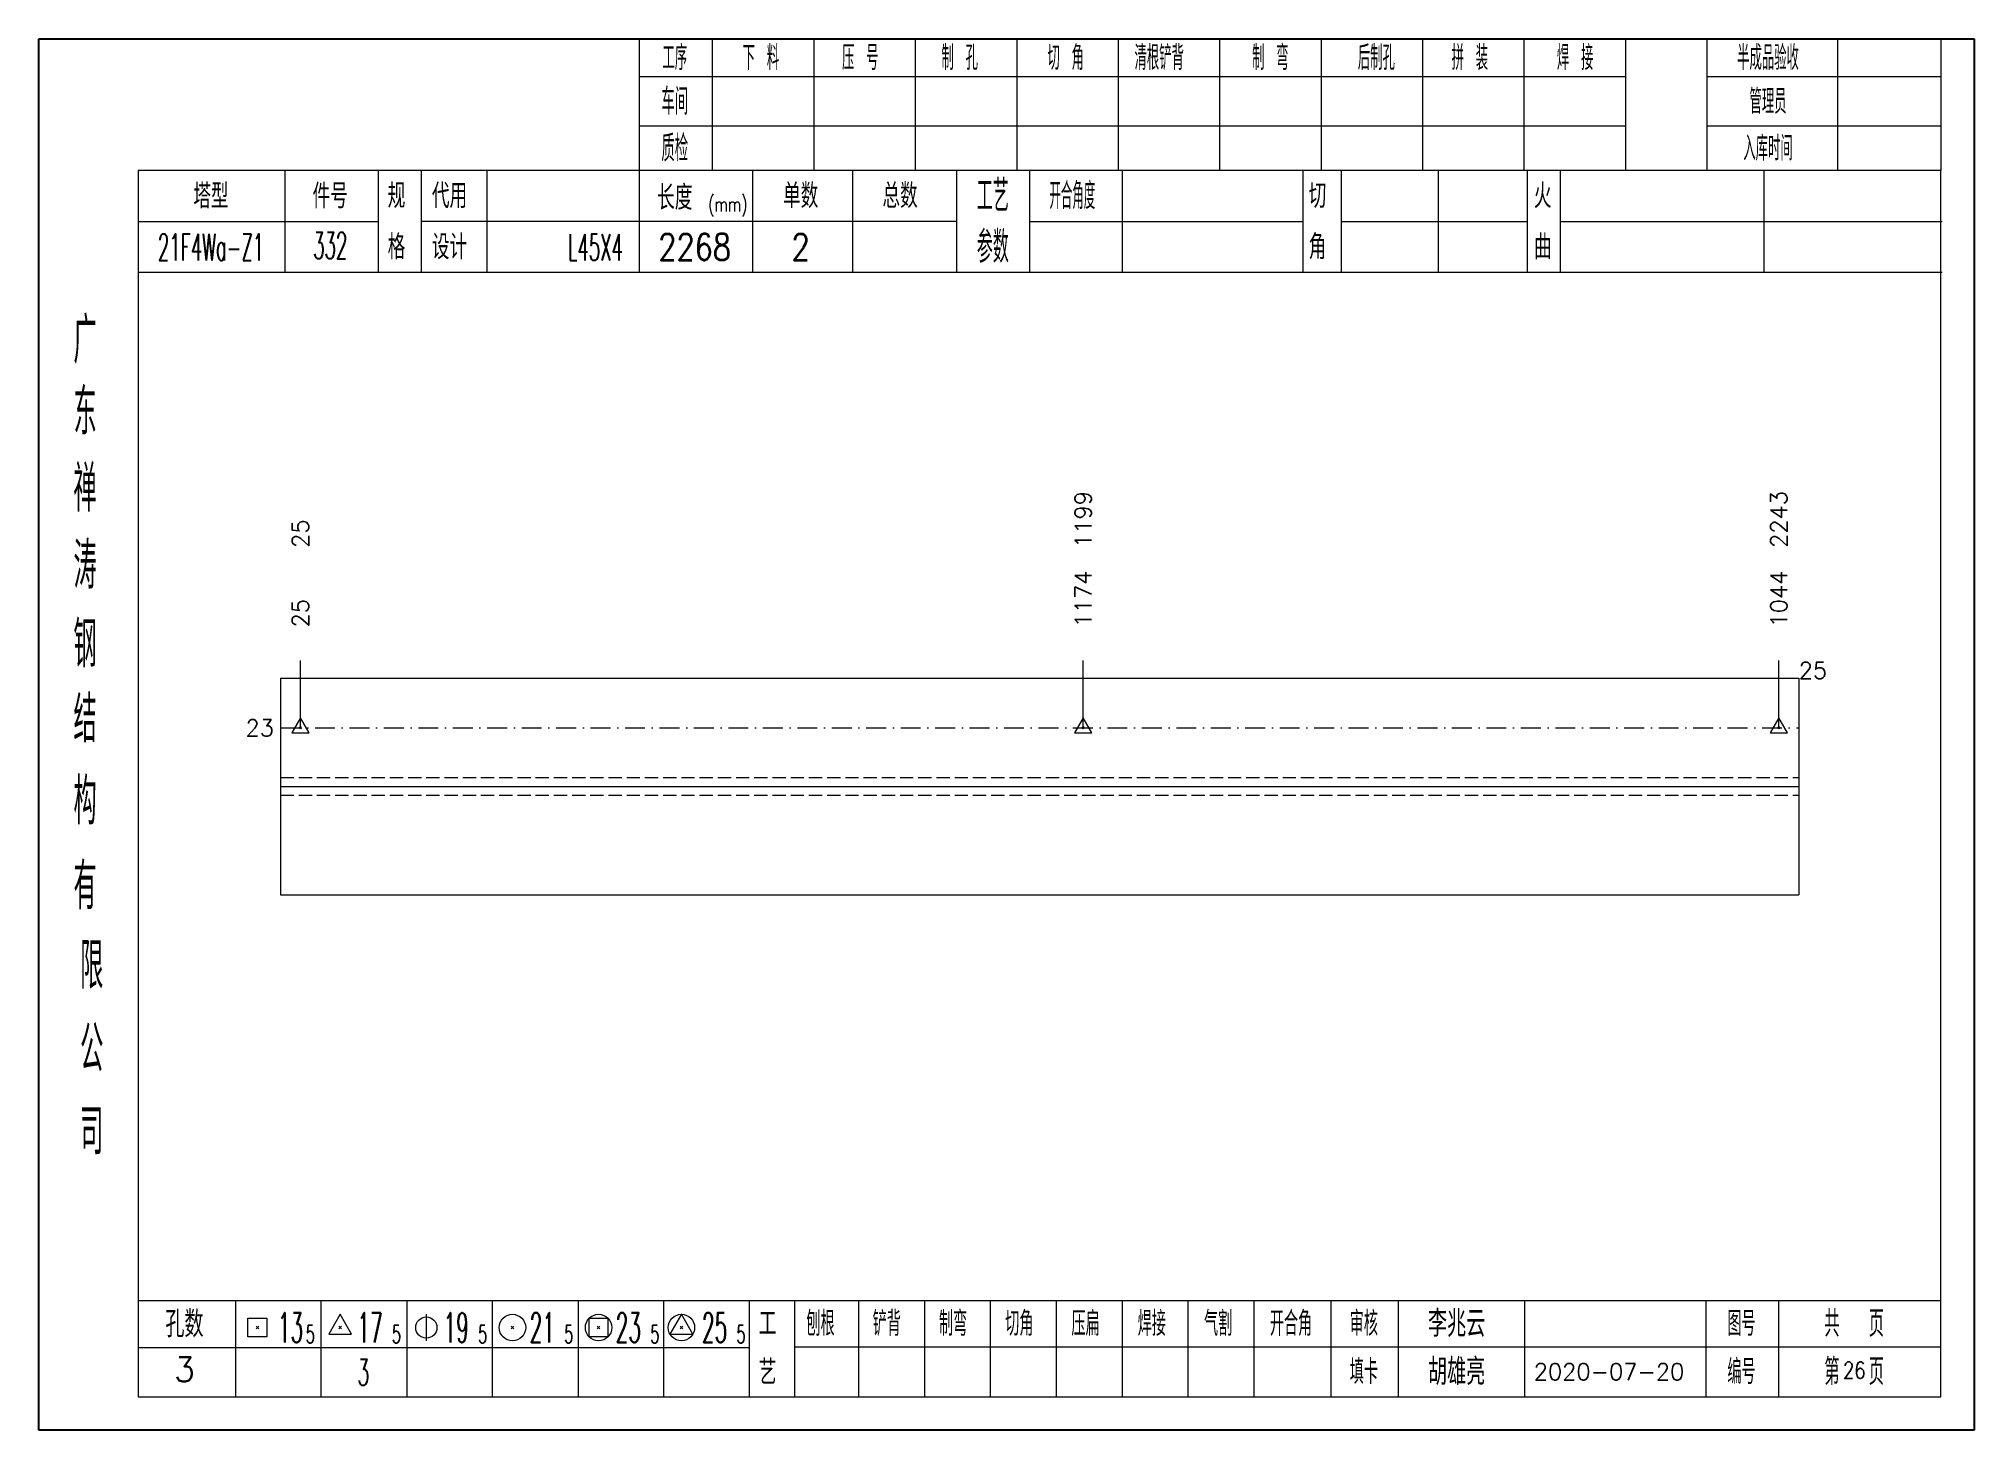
# Model space of a CAD drawing. Extents: x 1310 to 15542, y -76 to 8381.
# Drawn here: x 9319.7 to 9611.8, y 4373.7 to 4583.7 of the extents above; entities that cross this region are included whole.
import ezdxf
from ezdxf.enums import TextEntityAlignment as Align

# ---------------------------------------------------------------- set-up
doc = ezdxf.new("R2010")
doc.units = 0
doc.header["$MEASUREMENT"] = 0
doc.linetypes.add('一点画线', pattern=[5.2, 3, -1, 0.2, -1])
doc.linetypes.add('虚线', pattern=[2.75, 2, -0.75])
doc.layers.get('0').update_dxf_attribs({"linetype": 'CONTINUOUS', "lineweight": 25})
for name, color, linetype, lineweight in [('1', 7, 'CONTINUOUS', 25), ('4', 7, 'CONTINUOUS', 25), ('5', 7, 'CONTINUOUS', 25)]:
    doc.layers.add(name, color=color, linetype=linetype, lineweight=lineweight)
doc.styles.get("Standard").update_dxf_attribs({"font": 'simplex.shx', "width": 0.7, "height": 3, "bigfont": 'gbhzfs.shx'})

msp = doc.modelspace()

# ---------------------------------------------------------------- texts
at = {"color": 7, "linetype": 'Continuous', "lineweight": 13}
for s, p in [('1199', (9477.303, 4506.884)), ('2243', (9582.302, 4506.884)), ('25', (9359.172, 4506.884))]:
    msp.add_text(s, height=2.5, rotation=90, dxfattribs=at).set_placement(p, align=Align.MIDDLE_LEFT)
at = {"color": 8, "linetype": 'Continuous', "lineweight": 9}
for s, p in [('1174', (9477.303, 4494.884)), ('1044', (9582.302, 4494.884)), ('25', (9359.172, 4494.884))]:
    msp.add_text(s, height=2.5, rotation=90, dxfattribs=at).set_placement(p, align=Align.MIDDLE_LEFT)
at = {"color": 7, "linetype": 'Continuous', "lineweight": 13}
msp.add_text('25', height=2.5, dxfattribs=at).set_placement((9585.302, 4488.384), align=Align.MIDDLE_LEFT)
msp.add_text('23', height=2.5, dxfattribs=at).set_placement((9355.172, 4479.717), align=Align.MIDDLE_RIGHT)
at = {"layer": '4', "color": 1, "linetype": 'Continuous', "lineweight": 25}
for s, height, width, p in [('工序', 3.7, 0.7, (9415.672, 4580.841)), ('下 料', 3.7, 0.7, (9428.672, 4580.841)), ('压 号', 3.7, 0.7, (9443.672, 4580.841)), ('制 孔', 3.7, 0.7, (9458.672, 4580.841)), ('切 角', 3.7, 0.7, (9474.672, 4580.841)), ('清根铲背 ', 3.7, 0.7, (9489.672, 4580.841)), (' 制 弯', 3.7, 0.7, (9504.672, 4580.841)), (' 后制孔', 3.7, 0.7, (9520.672, 4580.841)), ('拼 装', 3.7, 0.7, (9535.672, 4580.841)), (' 焊 接', 3.7, 0.7, (9550.672, 4580.841)), ('半成品验收', 3.7, 0.7, (9580.672, 4580.841)), ('车间', 4, 0.7, (9415.672, 4574.241)), ('管理员', 3.7, 0.7, (9580.672, 4574.241)), ('质检', 4, 0.7, (9415.672, 4567.181)), ('入库时间', 3.7, 0.7, (9580.672, 4567.181)), ('(mm)', 2.24, 0.7, (9423.672, 4558.741)), ('工艺', 4.8, 0.7, (9463.672, 4560.001)), ('开合角度', 4, 0.6, (9475.672, 4560.001)), ('332', 4, 0.5, (9363.672, 4552.511)), ('参数', 4.8, 0.7, (9463.672, 4552.291)), ('21F4Wa-Z1', 4, 0.5, (9345.672, 4552.261)), ('L45X4', 4, 0.5, (9403.672, 4552.241)), ('2268', 4, 0.8, (9418.672, 4552.291)), ('2', 4, 0.8, (9434.672, 4552.291)), ('广', 6.96, 0.7, (9326.672, 4538.211)), ('东', 6.96, 0.7, (9326.672, 4527.421)), ('禅', 6.96, 0.7, (9326.672, 4515.831)), ('涛', 6.96, 0.7, (9326.672, 4504.231)), ('钢', 6.96, 0.7, (9326.672, 4492.341)), ('结', 6.96, 0.7, (9326.672, 4481.031)), ('构', 6.96, 0.7, (9326.672, 4468.651)), ('有', 6.96, 0.7, (9326.672, 4455.841)), ('限', 6.96, 0.7, (9327.672, 4443.841)), ('公', 6.96, 0.7, (9327.672, 4431.301)), ('司', 6.96, 0.7, (9327.672, 4418.821)), ('13', 4.47, 0.5, (9357.672, 4389.241)), ('17', 4.47, 0.5, (9369.672, 4389.241)), ('19', 4.47, 0.5, (9382.672, 4389.241)), ('21', 4.47, 0.5, (9395.672, 4389.241)), ('23', 4.47, 0.5, (9408.672, 4389.241)), ('25', 4.47, 0.5, (9421.672, 4389.241)), ('刨根', 3.7, 0.8, (9437.672, 4389.841)), ('铲背', 3.7, 0.8, (9447.672, 4389.841)), ('制弯', 3.7, 0.8, (9457.672, 4389.841)), ('切角', 3.7, 0.8, (9467.672, 4389.841)), ('压扁', 3.7, 0.8, (9477.672, 4389.841)), ('焊接', 3.7, 0.8, (9487.672, 4389.841)), ('气割', 3.7, 0.8, (9497.672, 4389.841)), ('开合角', 3.7, 0.8, (9508.672, 4389.841)), ('审核', 3.7, 0.8, (9519.672, 4389.841)), ('图号', 3.7, 0.8, (9576.672, 4389.841)), ('共  页', 4, 0.8, (9593.672, 4389.841)), ('5', 2.68, 0.6, (9360.672, 4388.241)), ('5', 2.68, 0.6, (9373.672, 4388.241)), ('5', 2.68, 0.6, (9386.672, 4388.241)), ('5', 2.68, 0.6, (9399.672, 4388.241)), ('5', 2.68, 0.6, (9412.672, 4388.241)), ('5', 2.68, 0.6, (9425.672, 4388.241)), ('第  页', 4, 0.8, (9593.672, 4382.571)), ('3', 4, 0.5, (9368.672, 4382.491)), ('填卡', 3.7, 0.8, (9519.672, 4382.571)), ('编号', 3.7, 0.8, (9576.672, 4382.571))]:
    msp.add_text(s, height=height, dxfattribs=dict(at, width=width)).set_placement(p, align=Align.MIDDLE_CENTER)
for s, height, p in [('塔型', 3.7, (9345.672, 4559.971)), ('件号', 3.7, (9363.672, 4559.971)), ('规', 3.7, (9373.672, 4560.001)), ('代用', 3.7, (9381.672, 4560.001)), ('长度', 3.7, (9415.672, 4559.741)), ('单数', 3.7, (9434.672, 4560.001)), ('总数', 3.7, (9449.672, 4560.001)), ('切', 3.7, (9512.672, 4560.001)), ('火', 3.7, (9546.672, 4560.001)), ('格', 3.7, (9373.672, 4552.291)), ('设计', 3.7, (9381.672, 4552.291)), ('角', 3.7, (9512.672, 4552.291)), ('曲', 3.7, (9546.672, 4552.291)), ('孔数', 4, (9341.672, 4389.761)), ('工', 3.7, (9429.672, 4389.841)), ('李兆云', 4, (9533.672, 4389.841)), ('胡雄亮', 4, (9533.672, 4382.571)), ('3', 3.7, (9341.672, 4382.931)), ('艺', 3.7, (9429.672, 4382.491)), ('2020-07-20', 2.5, (9556.672, 4382.571))]:
    msp.add_text(s, height=height, dxfattribs=at).set_placement(p, align=Align.MIDDLE_CENTER)
at = {"layer": '4', "color": 6, "linetype": 'Continuous', "lineweight": 25, "width": 0.8}
msp.add_text('26', height=2.5, dxfattribs=at).set_placement((9593.697, 4382.799), align=Align.MIDDLE_CENTER)

# ---------------------------------------------------------------- blocks, each defined once
blk = doc.blocks.new('孔17.5')
at = {"layer": '5', "color": 7, "linetype": 'Continuous', "lineweight": 13}
for p, q in [((0, 1), (-0.866, -0.5)), ((-0.1, -0.1), (0.1, 0.1)), ((0.1, -0.1), (-0.1, 0.1)), ((0.866, -0.5), (0, 1)), ((-0.866, -0.5), (0.866, -0.5))]:
    blk.add_line(p, q, dxfattribs=at)
blk = doc.blocks.new('CTJGK')
at = {"color": 6, "linetype": 'Continuous'}
for p, q in [((0, 209.97), (292.13, 209.97)), ((0, 0), (0, 209.97)), ((292.13, 209.97), (292.13, 0)), ((292.13, 0), (0, 0))]:
    blk.add_line(p, q, dxfattribs=at)

# ---------------------------------------------------------------- linework, layer by layer
at = {"color": 7, "linetype": 'Continuous', "lineweight": 18}
for p, q in [((9356.172, 4487.217), (9356.172, 4454.551)), ((9356.172, 4487.217), (9585.302, 4487.217)), ((9585.302, 4487.217), (9585.302, 4454.551)), ((9356.172, 4470.884), (9585.302, 4470.884))]:
    msp.add_line(p, q, dxfattribs=at)
at = {"color": 7, "linetype": 'Continuous', "lineweight": 13}
for p, q in [((9359.172, 4479.717), (9359.172, 4489.884)), ((9477.303, 4479.717), (9477.303, 4489.884)), ((9582.302, 4479.717), (9582.302, 4489.884))]:
    msp.add_line(p, q, dxfattribs=at)
at = {"color": 3, "linetype": '一点画线', "lineweight": 13}
msp.add_line((9356.172, 4479.717), (9585.302, 4479.717), dxfattribs=at)
at = {"color": 1, "linetype": '虚线', "lineweight": 18}
for p, q in [((9356.172, 4472.217), (9585.302, 4472.217)), ((9356.172, 4469.551), (9585.302, 4469.551))]:
    msp.add_line(p, q, dxfattribs=at)
at = {"layer": '1', "color": 7, "linetype": 'Continuous', "lineweight": 18}
msp.add_line((9356.172, 4454.551), (9585.302, 4454.551), dxfattribs=at)
at = {"layer": '4', "color": 1, "linetype": 'Continuous', "lineweight": 18}
for p, q in [((9319.672, 4583.711), (9319.672, 4373.741)), ((9611.802, 4583.711), (9319.672, 4583.711)), ((9410.302, 4583.711), (9410.302, 4563.871)), ((9421.332, 4583.711), (9421.332, 4563.851)), ((9436.642, 4583.711), (9436.642, 4563.851)), ((9451.962, 4583.711), (9451.962, 4563.851)), ((9467.272, 4583.711), (9467.272, 4563.851)), ((9482.582, 4583.711), (9482.582, 4563.851)), ((9497.892, 4583.711), (9497.892, 4563.851)), ((9513.212, 4583.711), (9513.212, 4563.851)), ((9528.522, 4583.711), (9528.522, 4563.851)), ((9543.832, 4583.711), (9543.832, 4563.851)), ((9559.142, 4583.711), (9559.142, 4563.871)), ((9559.142, 4583.711), (9559.142, 4563.851)), ((9571.422, 4583.711), (9571.422, 4563.851)), ((9591.172, 4583.711), (9591.172, 4563.851)), ((9606.752, 4583.711), (9606.752, 4563.851)), ((9611.802, 4553.911), (9611.802, 4583.711)), ((9559.142, 4577.981), (9410.302, 4577.981)), ((9606.752, 4577.981), (9571.422, 4577.981)), ((9559.142, 4570.501), (9410.302, 4570.501)), ((9606.752, 4570.501), (9571.422, 4570.501)), ((9334.682, 4563.851), (9334.682, 4378.791)), ((9606.752, 4563.851), (9334.682, 4563.851)), ((9356.802, 4563.861), (9356.802, 4548.441)), ((9370.952, 4548.441), (9370.952, 4563.851)), ((9377.452, 4548.441), (9377.452, 4563.851)), ((9387.322, 4563.851), (9387.322, 4548.441)), ((9410.302, 4563.871), (9410.302, 4548.441)), ((9427.422, 4563.851), (9427.422, 4548.441)), ((9442.472, 4563.851), (9442.472, 4548.441)), ((9458.172, 4563.851), (9458.172, 4548.441)), ((9469.232, 4563.851), (9469.232, 4548.441)), ((9483.182, 4563.851), (9483.182, 4548.441)), ((9510.482, 4563.851), (9510.482, 4548.441)), ((9516.242, 4563.851), (9516.242, 4548.441)), ((9530.862, 4563.851), (9530.862, 4548.441)), ((9544.322, 4563.851), (9544.322, 4548.441)), ((9549.312, 4563.851), (9549.312, 4548.441)), ((9580.052, 4563.851), (9580.052, 4548.441)), ((9606.752, 4378.791), (9606.752, 4563.851)), ((9370.952, 4556.091), (9334.682, 4556.091)), ((9458.172, 4556.141), (9377.452, 4556.141)), ((9469.232, 4556.141), (9510.482, 4556.141)), ((9516.242, 4556.141), (9544.322, 4556.141)), ((9549.312, 4556.141), (9606.932, 4556.141)), ((9611.802, 4373.741), (9611.802, 4553.911)), ((9606.932, 4548.441), (9334.682, 4548.441)), ((9334.682, 4393.321), (9606.752, 4393.321)), ((9349.372, 4393.321), (9349.372, 4378.791)), ((9362.302, 4378.791), (9362.302, 4393.321)), ((9375.232, 4393.321), (9375.232, 4378.791)), ((9388.152, 4378.791), (9388.152, 4393.321)), ((9401.082, 4393.321), (9401.082, 4378.791)), ((9414.012, 4378.791), (9414.012, 4393.321)), ((9426.932, 4378.791), (9426.932, 4393.321)), ((9433.802, 4378.791), (9433.802, 4393.321)), ((9443.462, 4378.791), (9443.462, 4393.321)), ((9453.402, 4378.791), (9453.402, 4393.321)), ((9463.342, 4378.791), (9463.342, 4393.321)), ((9473.292, 4378.791), (9473.292, 4393.321)), ((9483.232, 4378.791), (9483.232, 4393.321)), ((9493.172, 4378.791), (9493.172, 4393.321)), ((9503.122, 4378.791), (9503.122, 4393.321)), ((9514.762, 4378.791), (9514.762, 4393.321)), ((9524.912, 4378.791), (9524.912, 4393.321)), ((9543.972, 4378.791), (9543.972, 4393.321)), ((9571.352, 4378.791), (9571.352, 4393.321)), ((9582.312, 4378.791), (9582.312, 4393.321)), ((9426.932, 4386.191), (9334.682, 4386.191)), ((9433.762, 4386.351), (9606.752, 4386.351)), ((9334.682, 4378.791), (9606.752, 4378.791)), ((9319.672, 4373.741), (9611.802, 4373.741))]:
    msp.add_line(p, q, dxfattribs=at)
at = {"layer": '4', "color": 7, "linetype": 'Continuous', "lineweight": 13}
for p, q in [((9365.172, 4391.241), (9363.44, 4388.241)), ((9366.904, 4388.241), (9365.172, 4391.241)), ((9378.172, 4391.241), (9378.172, 4387.241)), ((9416.672, 4391.241), (9414.94, 4388.241)), ((9418.404, 4388.241), (9416.672, 4391.241)), ((9351.258, 4387.827), (9351.258, 4390.655)), ((9351.258, 4390.655), (9354.086, 4390.655)), ((9354.086, 4387.827), (9351.258, 4387.827)), ((9352.472, 4389.041), (9352.872, 4389.441)), ((9352.872, 4389.041), (9352.472, 4389.441)), ((9354.086, 4390.655), (9354.086, 4387.827)), ((9363.44, 4388.241), (9366.904, 4388.241)), ((9364.972, 4389.041), (9365.372, 4389.441)), ((9365.372, 4389.041), (9364.972, 4389.441)), ((9390.972, 4389.041), (9391.372, 4389.441)), ((9391.372, 4389.041), (9390.972, 4389.441)), ((9402.758, 4387.827), (9402.758, 4390.655)), ((9402.758, 4390.655), (9405.586, 4390.655)), ((9405.586, 4387.827), (9402.758, 4387.827)), ((9403.972, 4389.041), (9404.372, 4389.441)), ((9404.372, 4389.041), (9403.972, 4389.441)), ((9405.586, 4390.655), (9405.586, 4387.827)), ((9414.94, 4388.241), (9418.404, 4388.241)), ((9416.472, 4389.041), (9416.872, 4389.441)), ((9416.872, 4389.041), (9416.472, 4389.441))]:
    msp.add_line(p, q, dxfattribs=at)
for centre, radius in [((9378.172, 4389.241), 1.6), ((9391.172, 4389.241), 2), ((9404.172, 4389.241), 2), ((9416.672, 4389.241), 2)]:
    msp.add_circle(centre, radius, dxfattribs=at)

# ---------------------------------------------------------------- block references
at = {"color": 0, "linetype": 'Continuous'}
msp.add_blockref('CTJGK', (9319.672, 4373.741), dxfattribs=at)
at = {"color": 8, "linetype": 'Continuous', "lineweight": 9, "xscale": 1.5, "yscale": 1.5, "zscale": 1.5}
for p in [(9359.172, 4479.717), (9477.303, 4479.717), (9582.302, 4479.717)]:
    msp.add_blockref('孔17.5', p, dxfattribs=at)

msp.set_redraw_order([(e.dxf.handle, doc.entitydb.next_handle()) for e in msp.query("TEXT MTEXT ATTDEF DIMENSION ARC_DIMENSION")])  # texts and dimensions are drawn at this point

doc.saveas('drawing.dxf')
